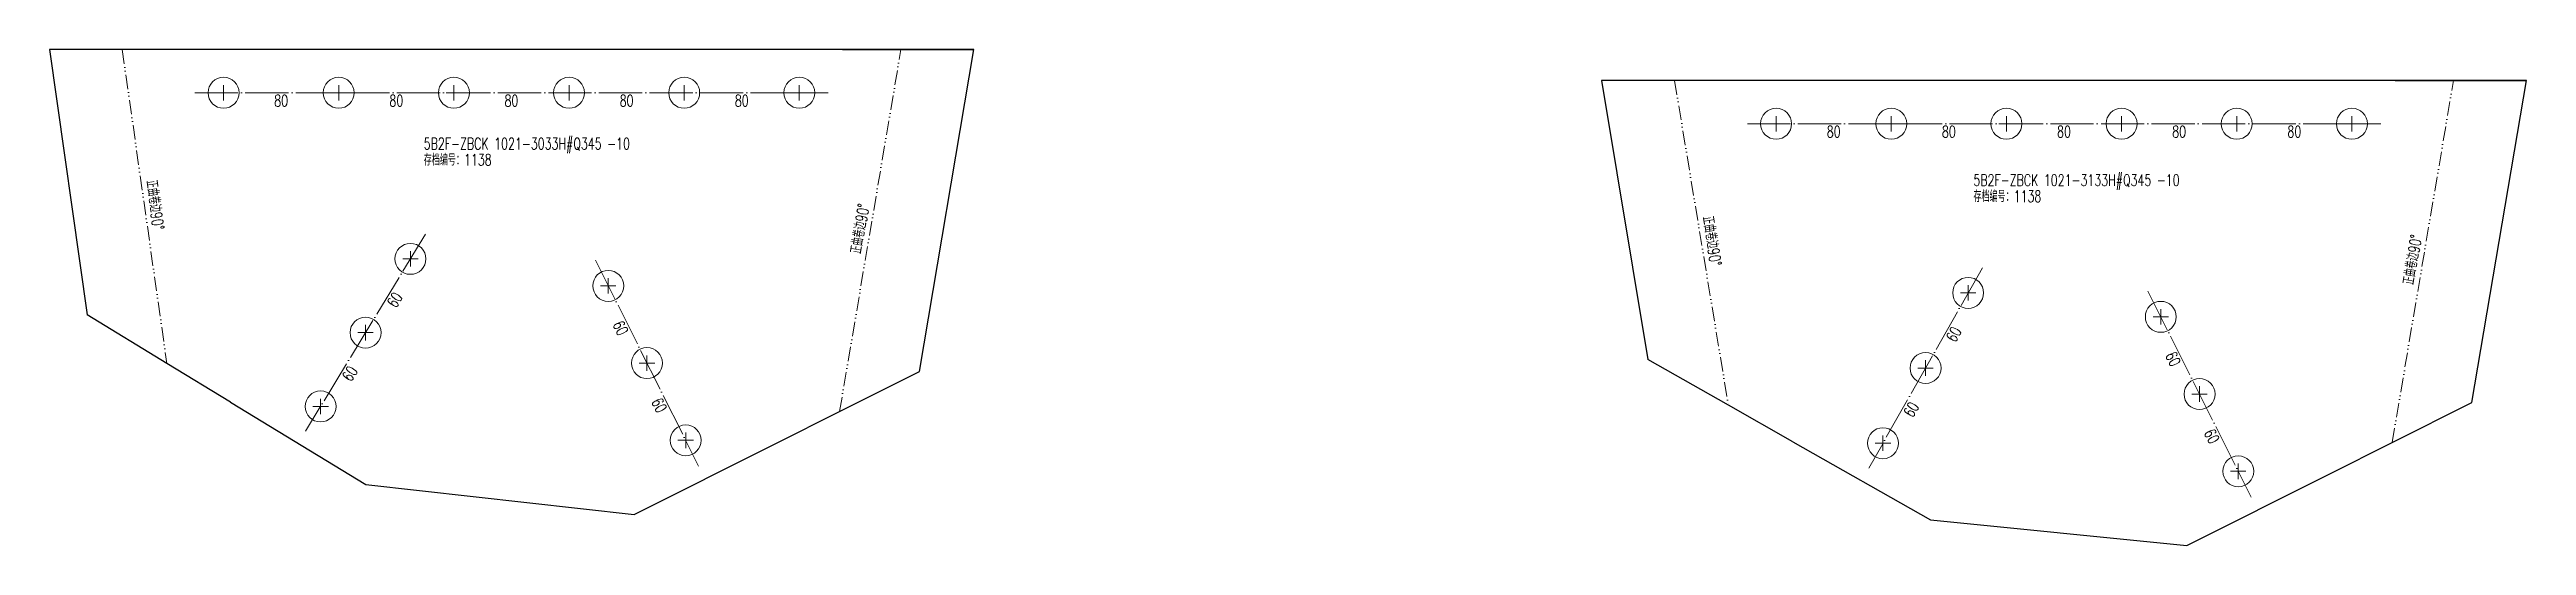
# Model space of a CAD drawing. Header units: millimetres. Extents: x -164 to 144402, y -33030 to 11430.
# Drawn here: x 27308 to 29029, y -27939 to -27594 of the extents above; entities that cross this region are included whole.
import ezdxf
from ezdxf.enums import TextEntityAlignment as Align

# ---------------------------------------------------------------- set-up
doc = ezdxf.new("R2010")
doc.units = ezdxf.units.MM
doc.header["$LTSCALE"] = 20
doc.linetypes.add('DASHDOT2X', pattern=[1.75, 1.5, -0.125, 0, -0.125])
doc.linetypes.add('DIVIDE', pattern=[0.875, 0.5, -0.125, 0, -0.125, 0, -0.125])
for name, color, linetype, lineweight in [('1', 7, 'Continuous', 25), ('11', 3, 'Continuous', 13), ('12', 7, 'Continuous', 13), ('5', 1, 'Continuous', 13), ('7', 2, 'DASHDOT2X', 13), ('8', 3, 'DIVIDE', 13)]:
    doc.layers.add(name, color=color, linetype=linetype, lineweight=lineweight)
doc.styles.get("Standard").update_dxf_attribs({"font": 'simplex', "width": 0.7, "bigfont": 'gbhzfs.shx'})

msp = doc.modelspace()

# ---------------------------------------------------------------- texts
at = {"layer": '11', "width": 0.7}
for p in [(27468.887, -27625.733), (27548.887, -27625.733), (27628.887, -27625.733), (27708.887, -27625.733), (27788.887, -27625.733), (28547.499, -27647.241), (28627.499, -27647.241), (28707.499, -27647.241), (28787.499, -27647.241), (28867.499, -27647.241)]:
    msp.add_text('80', height=8, dxfattribs=at).set_placement(p, align=Align.TOP_CENTER)
for rotation, p in [(58.675248, (27544.387, -27765.961)), (296.639123, (27708.253, -27785.798)), (60.446921, (28627.421, -27790.014)), (296.639123, (28786.865, -27807.307)), (58.675248, (27513.194, -27817.215)), (296.639123, (27735.155, -27839.429)), (60.446921, (28597.827, -27842.208)), (296.639123, (28813.767, -27860.937))]:
    msp.add_text('60', height=8, rotation=rotation, dxfattribs=at).set_placement(p, align=Align.TOP_CENTER)
at = {"layer": '12', "width": 0.7}
for s, p in [('存档编号：1138 ', (27567.944, -27677.165)), ('5B2F-ZBCK 1021-3033H#Q345 -10 ', (27567.944, -27665.965)), ('5B2F-ZBCK 1021-3133H#Q345 -10 ', (28644.555, -27691.297)), ('存档编号：1138 ', (28644.555, -27702.497))]:
    msp.add_text(s, height=8, dxfattribs=at).set_placement(p, align=Align.BOTTOM_LEFT)
for rotation, p in [(278.099959, (27374.983, -27703.063)), (80.385864, (27877.191, -27719.693)), (279.414783, (28456.628, -27728.287)), (80.385864, (28955.803, -27741.201))]:
    msp.add_text('正曲卷边90°', height=8, rotation=rotation, dxfattribs=at).set_placement(p, align=Align.BOTTOM_CENTER)

# ---------------------------------------------------------------- blocks, each defined once
blk = doc.blocks.new('M20')
for p, q in [((-0.5, 0), (0.5, 0)), ((0, -0.5), (0, 0.5))]:
    blk.add_line(p, q)
blk.add_circle((0, 0), 1)

# ---------------------------------------------------------------- linework, layer by layer
at = {"layer": '1'}
for p, q in [((27307.98, -27594.233), (27334.209, -27778.523)), ((27358.484, -27594.233), (27307.98, -27594.233)), ((27398.887, -27594.233), (27358.484, -27594.233)), ((27950.169, -27594.233), (27398.887, -27594.233)), ((27858.887, -27594.233), (27899.29, -27594.233)), ((27899.29, -27594.233), (27949.794, -27594.233)), ((27912.318, -27817.687), (27950.169, -27594.233)), ((28386.27, -27615.741), (28418.388, -27809.441)), ((28436.953, -27615.741), (28386.27, -27615.741)), ((28477.499, -27615.741), (28436.953, -27615.741)), ((29028.781, -27615.741), (28477.499, -27615.741)), ((28937.499, -27615.741), (28978.045, -27615.741)), ((28978.045, -27615.741), (29028.728, -27615.741)), ((28990.93, -27839.195), (29028.781, -27615.741)), ((27389.502, -27812.175), (27334.209, -27778.523)), ((27433.736, -27839.096), (27389.502, -27812.175)), ((27856.897, -27845.487), (27912.318, -27817.687)), ((28474.33, -27841.16), (28418.388, -27809.441)), ((27433.736, -27839.096), (27527.702, -27896.284)), ((28519.084, -27866.535), (28474.33, -27841.16)), ((28935.508, -27866.995), (28990.93, -27839.195)), ((27812.56, -27867.727), (27856.897, -27845.487)), ((27714.237, -27917.048), (27812.56, -27867.727)), ((28519.084, -27866.535), (28614.773, -27920.79)), ((28891.171, -27889.235), (28935.508, -27866.995)), ((28792.848, -27938.556), (28891.171, -27889.235)), ((27527.702, -27896.284), (27714.237, -27917.048)), ((28614.773, -27920.79), (28792.848, -27938.556))]:
    msp.add_line(p, q, dxfattribs=at)
at = {"layer": '7'}
for p, q in [((27408.887, -27624.233), (27848.887, -27624.233)), ((28487.499, -27645.741), (28927.499, -27645.741)), ((27569.1, -27722.47), (27485.918, -27859.147)), ((27687.175, -27740.433), (27758.915, -27883.449)), ((28650.777, -27745.78), (28571.861, -27884.964)), ((28765.787, -27761.942), (28837.526, -27904.957))]:
    msp.add_line(p, q, dxfattribs=at)
at = {"layer": '8'}
for p, q in [((27358.484, -27594.233), (27389.502, -27812.175)), ((27856.897, -27845.487), (27899.457, -27594.233)), ((28436.953, -27615.741), (28474.33, -27841.16)), ((28935.508, -27866.995), (28978.069, -27615.741))]:
    msp.add_line(p, q, dxfattribs=at)

# ---------------------------------------------------------------- block references
at = {"layer": '5', "xscale": 10.75, "yscale": 10.75, "zscale": 10.75}
for p in [(27428.887, -27624.233), (27508.887, -27624.233), (27588.887, -27624.233), (27668.887, -27624.233), (27748.887, -27624.233), (27828.887, -27624.233), (28507.499, -27645.741), (28587.499, -27645.741), (28667.499, -27645.741), (28747.499, -27645.741), (28827.499, -27645.741), (28907.499, -27645.741), (27558.702, -27739.555), (27696.143, -27758.31), (28640.913, -27763.178), (28774.754, -27779.819), (27527.509, -27790.809), (27723.045, -27811.941), (28611.319, -27815.372), (28801.656, -27833.449), (27496.316, -27842.063), (27749.947, -27865.572), (28581.725, -27867.566), (28828.559, -27887.08)]:
    msp.add_blockref('M20', p, dxfattribs=at)

msp.set_redraw_order([(e.dxf.handle, doc.entitydb.next_handle()) for e in msp.query("TEXT MTEXT ATTDEF DIMENSION ARC_DIMENSION")])  # texts and dimensions are drawn at this point

doc.saveas('drawing.dxf')
